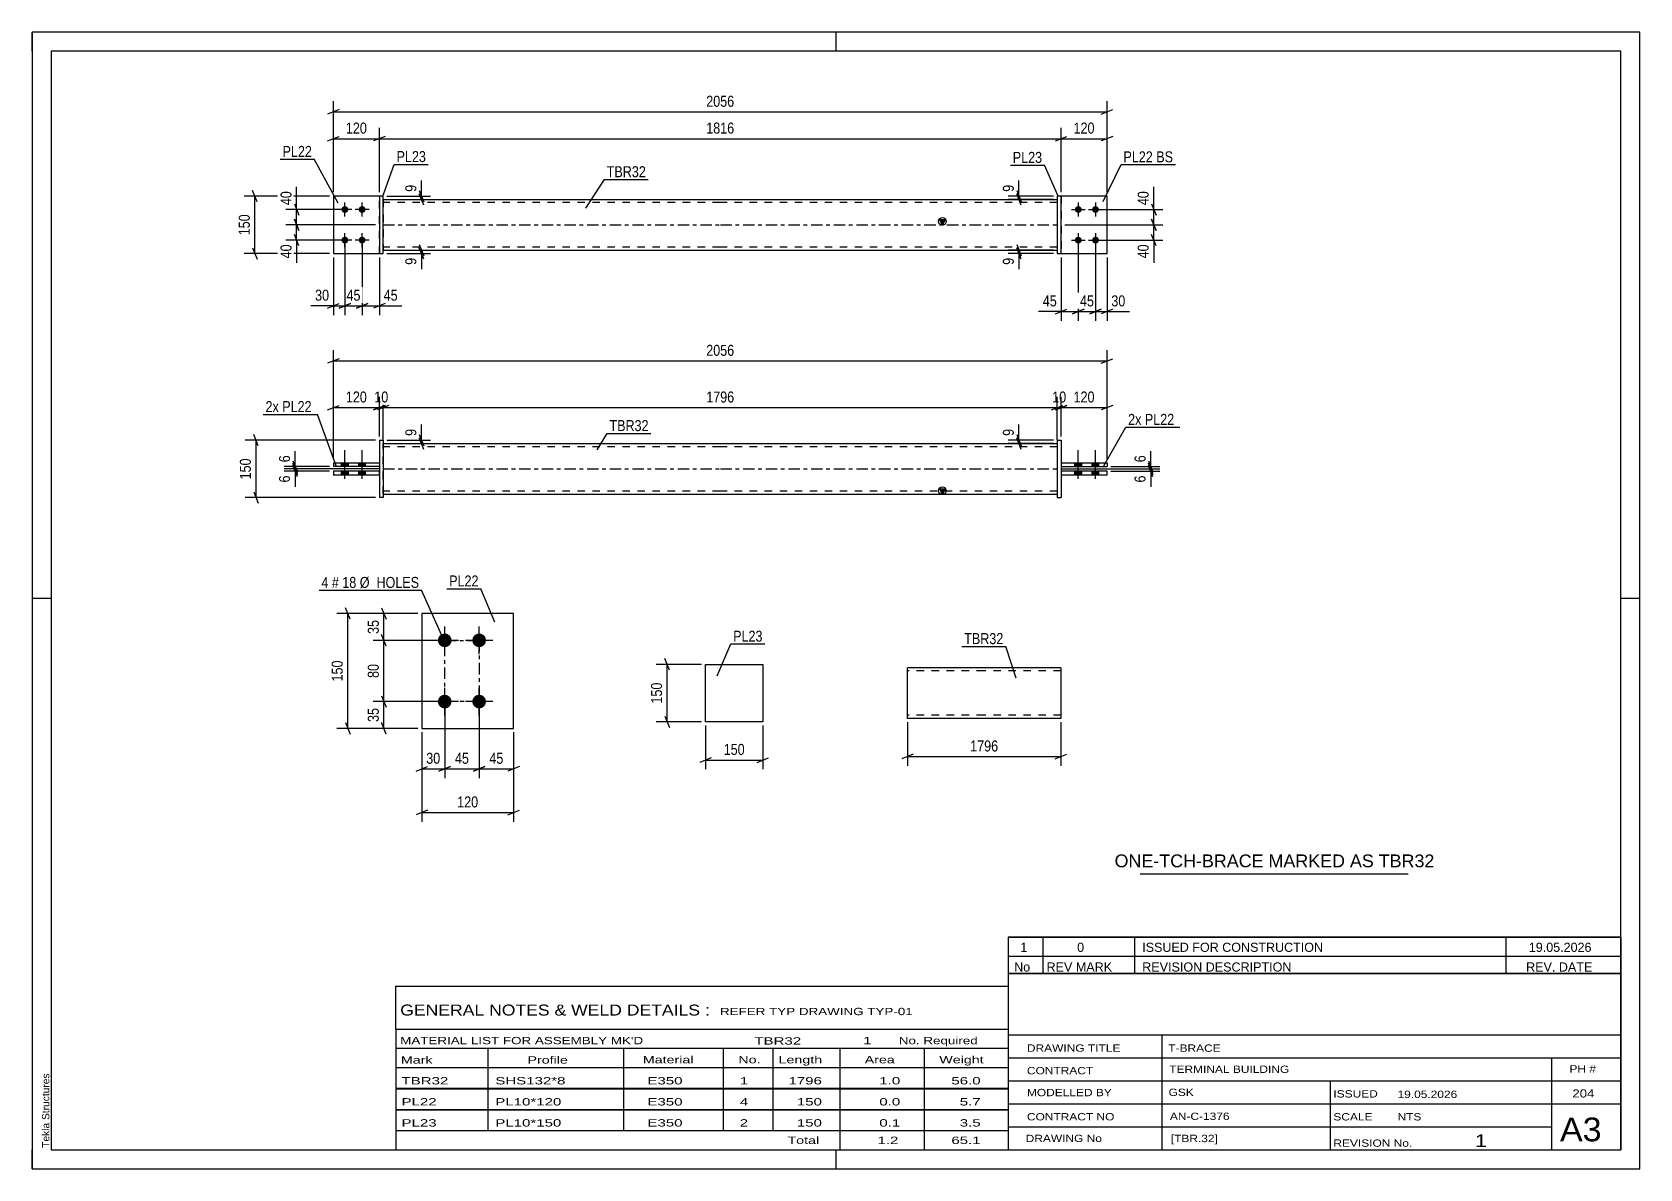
# Paper-space layout 'Layout1' of a CAD drawing. Header units: millimetres. Extents: x 0 to 420, y 0 to 297.
# The model-space entities are those that its viewports show. They can reach past a viewport. Long polylines and large blocks are cut down to what shows.
import ezdxf

# ---------------------------------------------------------------- set-up
doc = ezdxf.new("R2010")
doc.units = ezdxf.units.MM
doc.linetypes.add('DXK_LINE_DOT2', pattern=[3.9198, 1.9599, -1.9599])
doc.linetypes.add('DXK_LINE_DOT3', pattern=[5.9187, 2.979, -0.9799, 0.9799, -0.9799])
doc.layers.add('Viewport layer', color=7, linetype='Continuous', plot=False)
doc.styles.add('Arial', font='arial.ttf', dxfattribs={"height": 0.2})
doc.styles.add('Arial Narrow', font='ARIALN.TTF', dxfattribs={"height": 0.2})

# ---------------------------------------------------------------- blocks, each defined once
blk = doc.blocks.new('Unknown-489683481-1163')
at = {"color": 5, "linetype": 'Continuous'}
for p, q in [((420, 297), (0, 297)), ((0, 297), (0, 0)), ((0, 292), (0, 297)), ((210, 292), (210, 297)), ((420, 0), (420, 297)), ((415, 292), (5, 292)), ((5, 292), (5, 5)), ((415, 5), (415, 292)), ((5, 149), (0, 149)), ((420, 149), (415, 149)), ((0, 0), (0, 5)), ((5, 5), (415, 5)), ((210, 0), (210, 5)), ((0, 0), (420, 0))]:
    blk.add_line(p, q, dxfattribs=at)
at = {"color": 174, "linetype": 'Continuous', "style": 'Arial'}
blk.add_text('Tekla Structures', height=1.9102, rotation=90, dxfattribs=at).set_placement((4.5, 5.5))
blk = doc.blocks.new('Unknown-489683481-3525')
at = {"color": 7, "linetype": 'Continuous'}
for p, q in [((255, 51.05), (255, 5)), ((255, 51.05), (415, 51.05)), ((415, 51), (415, 5)), ((255, 35), (415, 35)), ((295.14, 35), (295.14, 5)), ((255, 29), (415, 29)), ((397, 5.05), (397, 28.9)), ((255, 23), (415, 23)), ((339.14, 23), (339.14, 5)), ((255, 17), (415, 17)), ((255, 11), (397, 11)), ((255, 5), (415, 5))]:
    blk.add_line(p, q, dxfattribs=at)
at = {"color": 7, "style": 'Arial Narrow'}
for s, height, width, p in [('DRAWING TITLE', 1.9089, 1.425378, (259.88, 30.61)), ('T-BRACE', 1.909, 1.425378, (296.81, 30.59)), ('CONTRACT', 1.909, 1.425378, (259.88, 24.71)), ('TERMINAL BUILDING', 1.9089, 1.425378, (297.06, 25.07)), ('MODELLED BY', 1.9089, 1.425378, (259.88, 18.98)), ('GSK', 1.909, 1.425378, (296.88, 19.04)), ('ISSUED', 1.909, 1.425378, (339.94, 18.64)), ('19.05.2026', 1.909, 1.425378, (356.69, 18.52)), ('CONTRACT NO', 1.9089, 1.425378, (259.88, 12.66)), ('AN-C-1376', 1.909, 1.425378, (297.23, 12.78)), ('SCALE', 1.909, 1.425378, (339.94, 12.65)), ('A3', 6.204, 1.25, (399.14, 7.2)), ('DRAWING No', 1.909, 1.425378, (259.56, 7)), ('[TBR.32]', 1.909, 1.425378, (297.46, 6.99)), ('1', 3.34, 1.5, (376.91, 5.68)), ('REVISION No.', 1.9089, 1.425378, (339.94, 5.77))]:
    blk.add_text(s, height=height, dxfattribs=dict(at, width=width)).set_placement(p)
at = {"color": 7, "linetype": 'Continuous', "style": 'Arial Narrow'}
for s, height, width, p in [('PH #', 1.909, 1.43, (401.6, 25.15)), ('204', 2.1, 1.43, (402.37, 18.65)), ('NTS', 1.909, 1.425378, (356.7, 12.65))]:
    blk.add_text(s, height=height, dxfattribs=dict(at, width=width)).set_placement(p)
blk = doc.blocks.new('Unknown-489683481-3526')
at = {"color": 7, "linetype": 'Continuous'}
for p, q in [((95, 47.75), (255, 47.75)), ((95, 36.5), (95, 47.75)), ((255, 47.75), (255, 36.5)), ((95, 36.5), (255, 36.5)), ((95, 36.5), (95, 31.5)), ((255, 36.5), (255, 31.5)), ((95, 31.5), (255, 31.5)), ((95, 31.5), (95, 26.5)), ((119, 31.5), (119, 26.5)), ((154.5, 31.5), (154.5, 26.5)), ((180.5, 31.5), (180.5, 26.5)), ((193.5, 31.5), (193.5, 26.5)), ((211, 31.5), (211, 26.5)), ((233, 31.5), (233, 26.5)), ((255, 31.5), (255, 26.5)), ((95, 26.5), (255, 26.5)), ((95, 26.45), (95, 21.05)), ((95, 26.45), (255, 26.45)), ((119, 26.5), (119, 21)), ((154.5, 26.5), (154.5, 21)), ((180.5, 26.5), (180.5, 21)), ((193.5, 26.5), (193.5, 21)), ((211, 26.5), (211, 21)), ((233, 26.5), (233, 21)), ((255, 26.45), (255, 21.05)), ((95, 21.05), (255, 21.05)), ((119, 21), (119, 15.5)), ((154.5, 21), (154.5, 15.5)), ((180.5, 21), (180.5, 15.5)), ((193.5, 21), (193.5, 15.5)), ((211, 21), (211, 15.5)), ((233, 21), (233, 15.5)), ((95, 20.95), (95, 15.55)), ((95, 20.95), (255, 20.95)), ((255, 20.95), (255, 15.55)), ((95, 15.55), (255, 15.55)), ((95, 15.45), (95, 10.05)), ((95, 15.45), (255, 15.45)), ((119, 15.5), (119, 10)), ((154.5, 15.5), (154.5, 10)), ((180.5, 15.5), (180.5, 10)), ((193.5, 15.5), (193.5, 10)), ((211, 15.5), (211, 10)), ((233, 15.5), (233, 10)), ((255, 15.45), (255, 10.05)), ((95, 10.05), (255, 10.05)), ((95, 10), (255, 10)), ((95, 10), (95, 5)), ((211, 10), (211, 5)), ((233, 10), (233, 5)), ((255, 10), (255, 5)), ((95, 5), (255, 5))]:
    blk.add_line(p, q, dxfattribs=at)
at = {"color": 7, "style": 'Arial Narrow'}
for s, height, width, p in [('GENERAL NOTES & WELD DETAILS :', 2.8633, 1.4, (96.15, 40.06)), ('REFER TYP DRAWING TYP-01', 1.9089, 1.6, (179.7, 40.16)), ("MATERIAL LIST FOR ASSEMBLY MK'D", 1.9089, 1.6, (96.15, 32.56)), ('TBR32', 1.909, 1.794707, (188.68, 32.47)), ('1', 1.91, 1.794707, (217.08, 32.56)), ('No. Required', 1.9089, 1.6, (226.41, 32.56)), ('Mark', 1.909, 1.7, (96.34, 27.5)), ('Profile', 1.909, 1.7, (129.41, 27.5)), ('Material', 1.909, 1.7, (159.54, 27.56)), ('No.', 1.909, 1.7, (184.5, 27.56)), ('Length', 1.909, 1.7, (195, 27.56)), ('Area', 1.909, 1.7, (217.5, 27.56)), ('Weight', 1.909, 1.7, (237, 27.56))]:
    blk.add_text(s, height=height, dxfattribs=dict(at, width=width)).set_placement(p)
at = {"color": 7, "linetype": 'Continuous', "style": 'Arial Narrow'}
for s, height, width, p in [('TBR32', 1.909, 1.794707, (96.5, 22.06)), ('SHS132*8', 1.909, 1.794707, (121, 22.06)), ('E350', 1.909, 1.794707, (160.74, 22.06)), ('1', 1.91, 1.794707, (184.86, 22.06)), ('1796', 1.909, 1.794707, (197.58, 22.06)), ('1.0', 1.909, 1.794707, (221.32, 22.06)), ('56.0', 1.909, 1.794707, (240.14, 22.06)), ('PL22', 1.909, 1.794707, (96.5, 16.56)), ('PL10*120', 1.909, 1.794707, (121, 16.56)), ('E350', 1.909, 1.794707, (160.74, 16.56)), ('4', 1.91, 1.794707, (184.86, 16.56)), ('150', 1.909, 1.794707, (199.77, 16.56)), ('0.0', 1.909, 1.794707, (221.32, 16.56)), ('5.7', 1.909, 1.794707, (242.33, 16.56)), ('PL23', 1.909, 1.794707, (96.5, 11.06)), ('PL10*150', 1.909, 1.794707, (121, 11.06)), ('E350', 1.909, 1.794707, (160.74, 11.06)), ('2', 1.91, 1.794707, (184.86, 11.06)), ('150', 1.909, 1.794707, (199.77, 11.06)), ('0.1', 1.909, 1.794707, (221.32, 11.06)), ('3.5', 1.909, 1.794707, (242.33, 11.06)), ('Total', 1.909, 1.7, (197.33, 6.5)), ('1.2', 1.909, 1.794707, (220.83, 6.5)), ('65.1', 1.909, 1.794707, (240.14, 6.5))]:
    blk.add_text(s, height=height, dxfattribs=dict(at, width=width)).set_placement(p)
blk = doc.blocks.new('Unknown-489683481-3527')
at = {"color": 7, "linetype": 'Continuous'}
for p, q in [((255, 60.55), (415, 60.55)), ((415, 60.55), (255, 60.55)), ((255, 60.55), (255, 55.55)), ((264, 60.55), (264, 55.55)), ((288, 60.55), (288, 55.55)), ((385, 60.55), (385, 55.55)), ((415, 60.55), (415, 55.55)), ((255, 55.55), (415, 55.55)), ((255, 55.55), (255, 51.05)), ((255, 55.55), (415, 55.55)), ((264, 55.55), (264, 51.05)), ((288, 55.55), (288, 51.05)), ((385, 55.55), (385, 51.05)), ((415, 55.55), (415, 51.05)), ((415, 51.05), (255, 51.05))]:
    blk.add_line(p, q, dxfattribs=at)
at = {"color": 7, "linetype": 'Continuous', "style": 'Arial Narrow'}
for s, height, width, p in [('1', 2.39, 1.196471, (258.16, 56.7)), ('0', 2.39, 1.196471, (273, 56.7)), ('ISSUED FOR CONSTRUCTION', 2.3861, 1.196471, (290, 56.7)), ('19.05.2026', 2.386, 1.196471, (391, 56.7)), ('No', 2.386, 1.2, (256.54, 51.55)), ('REV MARK', 2.386, 1.2, (265, 51.55)), ('REVISION DESCRIPTION', 2.3861, 1.2, (290, 51.55)), ('REV. DATE', 2.386, 1.2, (390.28, 51.55))]:
    blk.add_text(s, height=height, dxfattribs=dict(at, width=width)).set_placement(p)
blk = doc.blocks.new('Unknown-489683481-3528')
at = {"color": 7, "linetype": 'Continuous'}
blk.add_line((289.5, 77.05), (359.5, 77.05), dxfattribs=at)
at = {"color": 7, "style": 'Arial'}
blk.add_text('ONE-TCH-BRACE MARKED AS TBR32', height=3.3428, dxfattribs=at).set_placement((282.78, 78.8))
blk = doc.blocks.new('Bolt-489683481-1408 - 1400')
at = {"linetype": 'Continuous'}
for points in [[(80.8, 183.49), (82.6, 183.49), (82.6, 184.49), (80.8, 184.49)], [(80.8, 183.49), (82.6, 183.49), (82.6, 184.49), (80.8, 184.49)], [(80.8, 181.29), (82.6, 181.29), (82.6, 182.29), (80.8, 182.29)], [(80.8, 181.29), (82.6, 181.29), (82.6, 182.29), (80.8, 182.29)], [(85.3, 183.49), (87.1, 183.49), (87.1, 184.49), (85.3, 184.49)], [(85.3, 183.49), (87.1, 183.49), (87.1, 184.49), (85.3, 184.49)], [(85.3, 181.29), (87.1, 181.29), (87.1, 182.29), (85.3, 182.29)], [(85.3, 181.29), (87.1, 181.29), (87.1, 182.29), (85.3, 182.29)]]:
    blk.add_hatch(color=1, dxfattribs=at).paths.add_polyline_path(points)
at = {"color": 1, "linetype": 'Continuous'}
for p, q in [((81.7, 180.29), (81.7, 187.79)), ((81.7, 180.29), (81.7, 187.79)), ((86.2, 180.29), (86.2, 187.79)), ((86.2, 180.29), (86.2, 187.79)), ((80.8, 183.49), (80.8, 184.49)), ((80.8, 183.49), (80.8, 184.49)), ((80.8, 181.29), (80.8, 182.29)), ((80.8, 181.29), (80.8, 182.29)), ((82.6, 183.49), (82.6, 184.49)), ((82.6, 183.49), (82.6, 184.49)), ((82.6, 181.29), (82.6, 182.29)), ((82.6, 181.29), (82.6, 182.29)), ((85.3, 183.49), (85.3, 184.49)), ((85.3, 183.49), (85.3, 184.49)), ((85.3, 181.29), (85.3, 182.29)), ((85.3, 181.29), (85.3, 182.29)), ((87.1, 183.49), (87.1, 184.49)), ((87.1, 183.49), (87.1, 184.49)), ((87.1, 181.29), (87.1, 182.29)), ((87.1, 181.29), (87.1, 182.29))]:
    blk.add_line(p, q, dxfattribs=at)
blk = doc.blocks.new('Part-489683481-1456 - 1400')
at = {"color": 2, "linetype": 'Continuous'}
for p, q in [((280.8, 182.29), (268.8, 182.29)), ((268.8, 182.29), (268.8, 181.29)), ((280.8, 181.29), (268.8, 181.29)), ((280.8, 181.29), (280.8, 182.29))]:
    blk.add_line(p, q, dxfattribs=at)
blk = doc.blocks.new('Part-489683481-1471 - 1400')
at = {"linetype": 'Continuous'}
blk.add_hatch(color=2, dxfattribs=at).paths.add_polyline_path([(237.8, 176.29), (237, 177.69), (238.6, 177.69)])
at = {"color": 2, "linetype": 'Continuous'}
for p, q in [((91.7, 189.49), (179.7, 189.49)), ((179.8, 189.49), (267.8, 189.49)), ((237.8, 176.29), (237, 177.69)), ((237, 177.69), (238.6, 177.69)), ((238.6, 177.69), (237.8, 176.29)), ((91.7, 176.29), (179.7, 176.29)), ((179.8, 176.29), (267.8, 176.29))]:
    blk.add_line(p, q, dxfattribs=at)
at = {"color": 7, "linetype": 'DXK_LINE_DOT2'}
for p, q in [((91.7, 176.29), (91.7, 189.49)), ((267.8, 189.49), (267.8, 176.29)), ((179.7, 188.69), (91.7, 188.69)), ((267.8, 188.69), (179.8, 188.69)), ((179.7, 177.09), (91.7, 177.09)), ((267.8, 177.09), (179.8, 177.09))]:
    blk.add_line(p, q, dxfattribs=at)
at = {"color": 7, "linetype": 'DXK_LINE_DOT3'}
for p, q in [((91.7, 182.89), (179.7, 182.89)), ((179.8, 182.89), (267.8, 182.89))]:
    blk.add_line(p, q, dxfattribs=at)
at = {"color": 2, "linetype": 'Continuous'}
blk.add_circle((237.8, 177.19), 1, dxfattribs=at)
blk = doc.blocks.new('Bolt-489683481-1409 - 1400')
at = {"linetype": 'Continuous'}
for points in [[(274.2, 184.49), (272.4, 184.49), (272.4, 183.49), (274.2, 183.49)], [(274.2, 184.49), (272.4, 184.49), (272.4, 183.49), (274.2, 183.49)], [(274.2, 182.29), (272.4, 182.29), (272.4, 181.29), (274.2, 181.29)], [(274.2, 182.29), (272.4, 182.29), (272.4, 181.29), (274.2, 181.29)], [(278.7, 184.49), (276.9, 184.49), (276.9, 183.49), (278.7, 183.49)], [(278.7, 184.49), (276.9, 184.49), (276.9, 183.49), (278.7, 183.49)], [(278.7, 182.29), (276.9, 182.29), (276.9, 181.29), (278.7, 181.29)], [(278.7, 182.29), (276.9, 182.29), (276.9, 181.29), (278.7, 181.29)]]:
    blk.add_hatch(color=1, dxfattribs=at).paths.add_polyline_path(points)
at = {"color": 1, "linetype": 'Continuous'}
for p, q in [((273.3, 180.29), (273.3, 187.79)), ((273.3, 180.29), (273.3, 187.79)), ((277.8, 180.29), (277.8, 187.79)), ((277.8, 180.29), (277.8, 187.79)), ((272.4, 183.49), (272.4, 184.49)), ((272.4, 183.49), (272.4, 184.49)), ((272.4, 181.29), (272.4, 182.29)), ((272.4, 181.29), (272.4, 182.29)), ((274.2, 183.49), (274.2, 184.49)), ((274.2, 183.49), (274.2, 184.49)), ((274.2, 181.29), (274.2, 182.29)), ((274.2, 181.29), (274.2, 182.29)), ((276.9, 183.49), (276.9, 184.49)), ((276.9, 183.49), (276.9, 184.49)), ((276.9, 181.29), (276.9, 182.29)), ((276.9, 181.29), (276.9, 182.29)), ((278.7, 183.49), (278.7, 184.49)), ((278.7, 183.49), (278.7, 184.49)), ((278.7, 181.29), (278.7, 182.29)), ((278.7, 181.29), (278.7, 182.29))]:
    blk.add_line(p, q, dxfattribs=at)
blk = doc.blocks.new('Part-489683481-1412 - 1400')
at = {"color": 2, "linetype": 'Continuous'}
for p, q in [((90.7, 190.39), (91.7, 190.39)), ((90.7, 190.39), (90.7, 175.39)), ((91.7, 190.39), (91.7, 175.39)), ((91.7, 175.39), (90.7, 175.39))]:
    blk.add_line(p, q, dxfattribs=at)
blk = doc.blocks.new('Part-489683481-1446 - 1400')
at = {"color": 2, "linetype": 'Continuous'}
for p, q in [((267.8, 190.39), (267.8, 175.39)), ((267.8, 190.39), (268.8, 190.39)), ((268.8, 190.39), (268.8, 175.39)), ((267.8, 175.39), (268.8, 175.39))]:
    blk.add_line(p, q, dxfattribs=at)
blk = doc.blocks.new('Part-489683481-1438 - 1400')
at = {"color": 2, "linetype": 'Continuous'}
for p, q in [((78.7, 184.49), (90.7, 184.49)), ((78.7, 184.49), (78.7, 183.49)), ((90.7, 183.49), (78.7, 183.49)), ((90.7, 184.49), (90.7, 183.49))]:
    blk.add_line(p, q, dxfattribs=at)
blk = doc.blocks.new('Part-489683481-1451 - 1400')
at = {"color": 2, "linetype": 'Continuous'}
for p, q in [((268.8, 184.49), (268.8, 183.49)), ((268.8, 184.49), (280.8, 184.49)), ((268.8, 183.49), (280.8, 183.49)), ((280.8, 184.49), (280.8, 183.49))]:
    blk.add_line(p, q, dxfattribs=at)
blk = doc.blocks.new('Part-489683481-1443 - 1400')
at = {"color": 2, "linetype": 'Continuous'}
for p, q in [((90.7, 182.29), (78.7, 182.29)), ((78.7, 182.29), (78.7, 181.29)), ((90.7, 181.29), (78.7, 181.29)), ((90.7, 181.29), (90.7, 182.29))]:
    blk.add_line(p, q, dxfattribs=at)
blk = doc.blocks.new('Part-489683481-1695 - 1676')
at = {"color": 2, "linetype": 'Continuous'}
for p, q in [((91.7, 254.16), (90.7, 254.16)), ((90.7, 254.16), (90.7, 239.16)), ((91.7, 239.16), (91.7, 254.16)), ((90.7, 239.16), (91.7, 239.16))]:
    blk.add_line(p, q, dxfattribs=at)
blk = doc.blocks.new('Bolt-489683481-1679 - 1676')
at = {"linetype": 'Continuous'}
for points in [[(81.7, 249.76, -1), (81.7, 251.56, -1)], [(86.2, 249.76, -1), (86.2, 251.56, -1)], [(81.7, 241.76, -1), (81.7, 243.56, -1)], [(86.2, 241.76, -1), (86.2, 243.56, -1)]]:
    blk.add_hatch(color=1, dxfattribs=at).paths.add_polyline_path(points)
at = {"color": 1, "linetype": 'Continuous'}
for p, q in [((81.7, 248.86), (81.7, 252.46)), ((86.2, 248.86), (86.2, 252.46)), ((83.5, 250.66), (79.9, 250.66)), ((88, 250.66), (84.4, 250.66)), ((81.7, 240.86), (81.7, 244.46)), ((86.2, 240.86), (86.2, 244.46)), ((83.5, 242.66), (79.9, 242.66)), ((88, 242.66), (84.4, 242.66))]:
    blk.add_line(p, q, dxfattribs=at)
blk = doc.blocks.new('Bolt-489683481-1680 - 1676')
at = {"linetype": 'Continuous'}
for points in [[(273.3, 251.56, -1), (273.3, 249.76, -1)], [(277.8, 251.56, -1), (277.8, 249.76, -1)], [(273.3, 243.56, -1), (273.3, 241.76, -1)], [(277.8, 243.56, -1), (277.8, 241.76, -1)]]:
    blk.add_hatch(color=1, dxfattribs=at).paths.add_polyline_path(points)
at = {"color": 1, "linetype": 'Continuous'}
for p, q in [((273.3, 252.46), (273.3, 248.86)), ((277.8, 252.46), (277.8, 248.86)), ((271.5, 250.66), (275.1, 250.66)), ((276, 250.66), (279.6, 250.66)), ((273.3, 244.46), (273.3, 240.86)), ((277.8, 244.46), (277.8, 240.86)), ((271.5, 242.66), (275.1, 242.66)), ((276, 242.66), (279.6, 242.66))]:
    blk.add_line(p, q, dxfattribs=at)
blk = doc.blocks.new('Part-489683481-1700 - 1676')
at = {"color": 2, "linetype": 'Continuous'}
for p, q in [((90.7, 254.16), (78.7, 254.16)), ((78.7, 254.16), (78.7, 239.16)), ((78.7, 239.16), (90.7, 239.16))]:
    blk.add_line(p, q, dxfattribs=at)
at = {"color": 7, "linetype": 'DXK_LINE_DOT2'}
blk.add_line((90.7, 239.16), (90.7, 254.16), dxfattribs=at)
blk = doc.blocks.new('Part-489683481-1701 - 1676')
at = {"color": 7, "linetype": 'DXK_LINE_DOT2'}
for p, q in [((90.7, 254.16), (78.7, 254.16)), ((78.7, 254.16), (78.7, 239.16)), ((90.7, 239.16), (90.7, 254.16)), ((78.7, 239.16), (90.7, 239.16))]:
    blk.add_line(p, q, dxfattribs=at)
blk = doc.blocks.new('Part-489683481-1706 - 1676')
at = {"color": 2, "linetype": 'Continuous'}
for p, q in [((268.8, 254.16), (267.8, 254.16)), ((267.8, 254.16), (267.8, 239.16)), ((268.8, 239.16), (268.8, 254.16)), ((267.8, 239.16), (268.8, 239.16))]:
    blk.add_line(p, q, dxfattribs=at)
blk = doc.blocks.new('Part-489683481-1731 - 1676')
at = {"color": 2, "linetype": 'Continuous'}
for p, q in [((280.8, 254.16), (268.8, 254.16)), ((280.8, 239.16), (280.8, 254.16)), ((268.8, 239.16), (280.8, 239.16))]:
    blk.add_line(p, q, dxfattribs=at)
at = {"color": 7, "linetype": 'DXK_LINE_DOT2'}
blk.add_line((268.8, 254.16), (268.8, 239.16), dxfattribs=at)
blk = doc.blocks.new('Part-489683481-1736 - 1676')
at = {"color": 7, "linetype": 'DXK_LINE_DOT2'}
for p, q in [((280.8, 254.16), (268.8, 254.16)), ((268.8, 254.16), (268.8, 239.16)), ((280.8, 239.16), (280.8, 254.16)), ((268.8, 239.16), (280.8, 239.16))]:
    blk.add_line(p, q, dxfattribs=at)
blk = doc.blocks.new('Part-489683481-1741 - 1676')
at = {"linetype": 'Continuous'}
blk.add_hatch(color=2, dxfattribs=at).paths.add_polyline_path([(237.8, 246.66), (237, 248.06), (238.6, 248.06)])
at = {"color": 2, "linetype": 'Continuous'}
for p, q in [((91.7, 253.26), (179.7, 253.26)), ((179.8, 253.26), (267.8, 253.26)), ((237.8, 246.66), (237, 248.06)), ((237, 248.06), (238.6, 248.06)), ((238.6, 248.06), (237.8, 246.66)), ((91.7, 240.06), (179.7, 240.06)), ((179.8, 240.06), (267.8, 240.06))]:
    blk.add_line(p, q, dxfattribs=at)
at = {"color": 7, "linetype": 'DXK_LINE_DOT2'}
for p, q in [((91.7, 253.26), (91.7, 240.06)), ((179.7, 252.46), (91.7, 252.46)), ((267.8, 252.46), (179.8, 252.46)), ((267.8, 253.26), (267.8, 240.06)), ((179.7, 240.86), (91.7, 240.86)), ((267.8, 240.86), (179.8, 240.86))]:
    blk.add_line(p, q, dxfattribs=at)
at = {"color": 7, "linetype": 'DXK_LINE_DOT3'}
for p, q in [((91.7, 246.66), (179.7, 246.66)), ((179.8, 246.66), (267.8, 246.66))]:
    blk.add_line(p, q, dxfattribs=at)
at = {"color": 2, "linetype": 'Continuous'}
blk.add_circle((237.8, 247.56), 1, dxfattribs=at)
blk = doc.blocks.new('Part-489683481-2293 - 2286')
at = {"color": 2, "linetype": 'Continuous'}
for p, q in [((248.67, 130.91), (228.67, 130.91)), ((228.67, 117.71), (228.67, 130.91)), ((268.77, 130.91), (248.77, 130.91)), ((268.77, 130.91), (268.77, 129.31)), ((268.77, 129.31), (268.77, 117.71)), ((248.67, 117.71), (228.67, 117.71)), ((268.77, 117.71), (248.77, 117.71))]:
    blk.add_line(p, q, dxfattribs=at)
at = {"color": 7, "linetype": 'DXK_LINE_DOT2'}
for p, q in [((248.67, 130.11), (228.67, 130.11)), ((268.77, 130.11), (248.77, 130.11)), ((228.67, 118.51), (228.67, 118.58)), ((248.67, 118.51), (228.67, 118.51)), ((268.77, 118.51), (248.77, 118.51)), ((268.77, 118.51), (268.77, 118.58))]:
    blk.add_line(p, q, dxfattribs=at)
blk = doc.blocks.new('Bolt-489683481-2102 - 2040')
at = {"linetype": 'Continuous'}
for points in [[(107.78, 136.29, -1), (107.78, 139.89, -1)], [(116.78, 136.29, -1), (116.78, 139.89, -1)], [(107.78, 120.29, -1), (107.78, 123.89, -1)], [(116.78, 120.29, -1), (116.78, 123.89, -1)]]:
    blk.add_hatch(color=1, dxfattribs=at).paths.add_polyline_path(points)
at = {"color": 1, "linetype": 'Continuous'}
for p, q in [((107.78, 134.49), (107.78, 141.69)), ((116.78, 134.49), (116.78, 141.69)), ((111.38, 138.09), (104.18, 138.09)), ((120.38, 138.09), (113.18, 138.09)), ((111.38, 122.09), (104.18, 122.09)), ((107.78, 118.49), (107.78, 125.69)), ((120.38, 122.09), (113.18, 122.09)), ((116.78, 118.49), (116.78, 125.69))]:
    blk.add_line(p, q, dxfattribs=at)
blk = doc.blocks.new('Part-489683481-2107 - 2040')
at = {"color": 2, "linetype": 'Continuous'}
for p, q in [((125.78, 145.09), (101.78, 145.09)), ((101.78, 145.09), (101.78, 115.09)), ((125.78, 115.09), (125.78, 145.09)), ((101.78, 115.09), (125.78, 115.09))]:
    blk.add_line(p, q, dxfattribs=at)
blk = doc.blocks.new('Part-489683481-2267 - 2261')
at = {"color": 2, "linetype": 'Continuous'}
for p, q in [((175.9, 131.81), (190.9, 131.81)), ((175.9, 116.81), (175.9, 131.81)), ((190.9, 131.81), (190.9, 116.81)), ((190.9, 116.81), (175.9, 116.81))]:
    blk.add_line(p, q, dxfattribs=at)
blk = doc.blocks.new('Rectangle-489683481-2247 - 2040')
at = {"color": 1, "linetype": 'DXK_LINE_DOT3'}
blk.add_lwpolyline([(107.78, 138.09), (116.78, 138.09), (116.78, 122.09), (107.78, 122.09), (107.78, 138.09)], close=True, dxfattribs=at)
blk = doc.blocks.new('StraightDimension-489683481-1553 - 1400')
at = {"color": 7, "linetype": 'Continuous'}
for p, q in [((90.7, 182.89), (65.85, 182.89)), ((77.7, 182.29), (65.85, 182.29)), ((68.1, 184.39), (69.3, 181.39)), ((69.3, 180.79), (68.1, 183.79)), ((68.7, 182.29), (68.7, 182.89))]:
    blk.add_line(p, q, dxfattribs=at)
at = {"color": 0}
blk.add_wipeout([(67.95, 181.76), (63.75, 181.76), (63.75, 178.73), (67.95, 178.73)], dxfattribs=at)
at = {"color": 7, "linetype": 'Continuous'}
blk.add_line((68.7, 182.29), (68.7, 178.21), dxfattribs=at)
blk.add_line((68.7, 182.29), (68.7, 178.21), dxfattribs=at)
at = {"color": 3, "style": 'Arial Narrow'}
blk.add_text('6', height=2.86, rotation=90.0002, dxfattribs=at).set_placement((67.35, 179.33))
blk = doc.blocks.new('StraightDimension-489683481-1542 - 1400')
at = {"color": 7, "linetype": 'Continuous'}
for p, q in [((267.8, 190.49), (267.8, 201.74)), ((268.8, 191.39), (268.8, 201.74)), ((266.3, 198.29), (269.3, 199.49)), ((270.3, 199.49), (267.3, 198.29)), ((267.8, 198.89), (268.8, 198.89))]:
    blk.add_line(p, q, dxfattribs=at)
at = {"color": 0}
blk.add_wipeout([(270.73, 199.64), (270.73, 203.84), (265.88, 203.84), (265.88, 199.64)], dxfattribs=at)
at = {"color": 3, "style": 'Arial Narrow'}
blk.add_text('10', height=2.863, dxfattribs=at).set_placement((266.48, 200.24))
blk = doc.blocks.new('StraightDimension-489683481-1597 - 1400')
at = {"color": 7, "linetype": 'Continuous'}
for p, q in [((268.8, 182.89), (294.61, 182.89)), ((281.8, 182.29), (294.61, 182.29)), ((291.61, 184.39), (292.81, 181.39)), ((292.81, 180.79), (291.61, 183.79)), ((292.21, 182.29), (292.21, 182.89))]:
    blk.add_line(p, q, dxfattribs=at)
at = {"color": 0}
blk.add_wipeout([(291.46, 181.76), (287.26, 181.76), (287.26, 178.73), (291.46, 178.73)], dxfattribs=at)
at = {"color": 7, "linetype": 'Continuous'}
blk.add_line((292.21, 182.29), (292.21, 178.21), dxfattribs=at)
blk.add_line((292.21, 182.29), (292.21, 178.21), dxfattribs=at)
at = {"color": 3, "style": 'Arial Narrow'}
blk.add_text('6', height=2.86, rotation=90.0002, dxfattribs=at).set_placement((290.86, 179.33))
blk = doc.blocks.new('StraightDimension-489683481-1480 - 1400')
at = {"color": 7, "linetype": 'Continuous'}
for p, q in [((92.7, 190.39), (104.1, 190.39)), ((92.7, 189.49), (104.1, 189.49)), ((101.1, 191.89), (102.3, 188.89)), ((102.3, 187.99), (101.1, 190.99)), ((101.7, 189.49), (101.7, 190.39))]:
    blk.add_line(p, q, dxfattribs=at)
at = {"color": 0}
blk.add_wipeout([(100.95, 193.94), (96.75, 193.94), (96.75, 190.91), (100.95, 190.91)], dxfattribs=at)
at = {"color": 7, "linetype": 'Continuous'}
blk.add_line((101.7, 190.39), (101.7, 194.46), dxfattribs=at)
blk.add_line((101.7, 190.39), (101.7, 194.46), dxfattribs=at)
at = {"color": 3, "style": 'Arial Narrow'}
blk.add_text('9', height=2.86, rotation=90.0002, dxfattribs=at).set_placement((100.35, 191.51))
blk = doc.blocks.new('StraightDimension-489683481-1496 - 1400')
at = {"color": 7, "linetype": 'Continuous'}
for p, q in [((268.8, 191.39), (268.8, 201.74)), ((280.8, 185.49), (280.8, 201.74)), ((267.3, 198.29), (270.3, 199.49)), ((268.8, 198.89), (280.8, 198.89)), ((282.3, 199.49), (279.3, 198.29))]:
    blk.add_line(p, q, dxfattribs=at)
at = {"color": 0}
blk.add_wipeout([(278.15, 199.64), (278.15, 203.84), (271.46, 203.84), (271.46, 199.64)], dxfattribs=at)
at = {"color": 3, "style": 'Arial Narrow'}
blk.add_text('120', height=2.863, dxfattribs=at).set_placement((272.06, 200.24))
blk = doc.blocks.new('StraightDimension-489683481-1512 - 1400')
at = {"color": 7, "linetype": 'Continuous'}
for p, q in [((91.7, 190.49), (91.7, 201.74)), ((267.8, 190.49), (267.8, 201.74)), ((93.2, 199.49), (90.2, 198.29)), ((91.7, 198.89), (267.8, 198.89)), ((266.3, 198.29), (269.3, 199.49))]:
    blk.add_line(p, q, dxfattribs=at)
at = {"color": 0}
blk.add_wipeout([(184.01, 199.64), (184.01, 203.84), (175.5, 203.84), (175.5, 199.64)], dxfattribs=at)
at = {"color": 3, "style": 'Arial Narrow'}
blk.add_text('1796', height=2.863, dxfattribs=at).set_placement((176.1, 200.24))
blk = doc.blocks.new('StraightDimension-489683481-1522 - 1400')
at = {"color": 7, "linetype": 'Continuous'}
for p, q in [((90.7, 191.39), (90.7, 201.74)), ((91.7, 190.49), (91.7, 201.74)), ((89.2, 198.29), (92.2, 199.49)), ((93.2, 199.49), (90.2, 198.29)), ((90.7, 198.89), (91.7, 198.89))]:
    blk.add_line(p, q, dxfattribs=at)
at = {"color": 0}
blk.add_wipeout([(93.63, 199.64), (93.63, 203.84), (88.78, 203.84), (88.78, 199.64)], dxfattribs=at)
at = {"color": 3, "style": 'Arial Narrow'}
blk.add_text('10', height=2.863, dxfattribs=at).set_placement((89.38, 200.24))
blk = doc.blocks.new('StraightDimension-489683481-1613 - 1400')
at = {"color": 7, "linetype": 'Continuous'}
for p, q in [((291.61, 184.99), (292.81, 181.99)), ((268.8, 182.89), (294.61, 182.89)), ((281.8, 183.49), (294.61, 183.49)), ((292.81, 181.39), (291.61, 184.39)), ((292.21, 182.89), (292.21, 183.49))]:
    blk.add_line(p, q, dxfattribs=at)
at = {"color": 0}
blk.add_wipeout([(291.46, 187.04), (287.26, 187.04), (287.26, 184.01), (291.46, 184.01)], dxfattribs=at)
at = {"color": 7, "linetype": 'Continuous'}
blk.add_line((292.21, 183.49), (292.21, 187.56), dxfattribs=at)
blk.add_line((292.21, 183.49), (292.21, 187.56), dxfattribs=at)
at = {"color": 3, "style": 'Arial Narrow'}
blk.add_text('6', height=2.86, rotation=90.0002, dxfattribs=at).set_placement((290.86, 184.61))
blk = doc.blocks.new('StraightDimension-489683481-1532 - 1400')
at = {"color": 7, "linetype": 'Continuous'}
for p, q in [((78.7, 185.49), (78.7, 201.74)), ((90.7, 191.39), (90.7, 201.74)), ((77.2, 198.29), (80.2, 199.49)), ((78.7, 198.89), (90.7, 198.89)), ((92.2, 199.49), (89.2, 198.29))]:
    blk.add_line(p, q, dxfattribs=at)
at = {"color": 0}
blk.add_wipeout([(88.05, 199.64), (88.05, 203.84), (81.36, 203.84), (81.36, 199.64)], dxfattribs=at)
at = {"color": 3, "style": 'Arial Narrow'}
blk.add_text('120', height=2.863, dxfattribs=at).set_placement((81.96, 200.24))
blk = doc.blocks.new('StraightDimension-489683481-1569 - 1400')
at = {"color": 7, "linetype": 'Continuous'}
for p, q in [((68.1, 184.99), (69.3, 181.99)), ((77.7, 183.49), (65.85, 183.49)), ((90.7, 182.89), (65.85, 182.89)), ((69.3, 181.39), (68.1, 184.39)), ((68.7, 182.89), (68.7, 183.49))]:
    blk.add_line(p, q, dxfattribs=at)
at = {"color": 0}
blk.add_wipeout([(67.95, 187.04), (63.75, 187.04), (63.75, 184.01), (67.95, 184.01)], dxfattribs=at)
at = {"color": 7, "linetype": 'Continuous'}
blk.add_line((68.7, 183.49), (68.7, 187.56), dxfattribs=at)
blk.add_line((68.7, 183.49), (68.7, 187.56), dxfattribs=at)
at = {"color": 3, "style": 'Arial Narrow'}
blk.add_text('6', height=2.86, rotation=90.0002, dxfattribs=at).set_placement((67.35, 184.61))
blk = doc.blocks.new('StraightDimension-489683481-1586 - 1400')
at = {"color": 7, "linetype": 'Continuous'}
for p, q in [((80.2, 211.68), (77.2, 210.48)), ((78.7, 185.49), (78.7, 213.93)), ((78.7, 211.08), (280.8, 211.08)), ((279.3, 210.48), (282.3, 211.68)), ((280.8, 185.49), (280.8, 213.93))]:
    blk.add_line(p, q, dxfattribs=at)
at = {"color": 0}
blk.add_wipeout([(184.01, 211.83), (184.01, 216.03), (175.5, 216.03), (175.5, 211.83)], dxfattribs=at)
at = {"color": 3, "style": 'Arial Narrow'}
blk.add_text('2056', height=2.863, dxfattribs=at).set_placement((176.1, 212.43))
blk = doc.blocks.new('StraightDimension-489683481-1630 - 1400')
at = {"color": 7, "linetype": 'Continuous'}
for p, q in [((266.8, 190.39), (254.95, 190.39)), ((266.8, 189.49), (254.95, 189.49)), ((257.2, 191.89), (258.4, 188.89)), ((258.4, 187.99), (257.2, 190.99)), ((257.8, 189.49), (257.8, 190.39))]:
    blk.add_line(p, q, dxfattribs=at)
at = {"color": 0}
blk.add_wipeout([(257.05, 193.94), (252.85, 193.94), (252.85, 190.91), (257.05, 190.91)], dxfattribs=at)
at = {"color": 7, "linetype": 'Continuous'}
blk.add_line((257.8, 190.39), (257.8, 194.46), dxfattribs=at)
blk.add_line((257.8, 190.39), (257.8, 194.46), dxfattribs=at)
at = {"color": 3, "style": 'Arial Narrow'}
blk.add_text('9', height=2.86, rotation=90.0002, dxfattribs=at).set_placement((256.45, 191.51))
blk = doc.blocks.new('StraightDimension-489683481-3452 - 1400')
at = {"color": 7, "linetype": 'Continuous'}
for p, q in [((89.7, 190.39), (55.63, 190.39)), ((59.08, 188.89), (57.88, 191.89)), ((58.48, 175.39), (58.48, 190.39)), ((57.88, 176.89), (59.08, 173.89)), ((89.7, 175.39), (55.63, 175.39))]:
    blk.add_line(p, q, dxfattribs=at)
at = {"color": 0}
blk.add_wipeout([(57.73, 186.23), (53.53, 186.23), (53.53, 179.54), (57.73, 179.54)], dxfattribs=at)
at = {"color": 3, "style": 'Arial Narrow'}
blk.add_text('150', height=2.863, rotation=90.0002, dxfattribs=at).set_placement((57.13, 180.14))
blk = doc.blocks.new('StraightDimension-489683481-3431 - 1676')
at = {"color": 7, "linetype": 'Continuous'}
for p, q in [((77.7, 254.16), (55.35, 254.16)), ((58.8, 252.66), (57.6, 255.66)), ((58.2, 239.16), (58.2, 254.16)), ((57.6, 240.66), (58.8, 237.66)), ((77.7, 239.16), (55.35, 239.16))]:
    blk.add_line(p, q, dxfattribs=at)
at = {"color": 0}
blk.add_wipeout([(57.45, 250.01), (53.25, 250.01), (53.25, 243.32), (57.45, 243.32)], dxfattribs=at)
at = {"color": 3, "style": 'Arial Narrow'}
blk.add_text('150', height=2.863, rotation=90.0002, dxfattribs=at).set_placement((56.85, 243.92))
blk = doc.blocks.new('StraightDimension-489683481-1903 - 1676')
at = {"color": 7, "linetype": 'Continuous'}
for p, q in [((86.2, 241.66), (86.2, 223.09)), ((90.7, 238.16), (90.7, 223.09)), ((84.7, 224.89), (87.7, 226.09)), ((86.2, 225.49), (90.7, 225.49)), ((92.2, 226.09), (89.2, 224.89))]:
    blk.add_line(p, q, dxfattribs=at)
at = {"color": 0}
blk.add_wipeout([(96.08, 226.24), (96.08, 230.44), (91.23, 230.44), (91.23, 226.24)], dxfattribs=at)
at = {"color": 7, "linetype": 'Continuous'}
blk.add_line((90.7, 225.49), (96.61, 225.49), dxfattribs=at)
blk.add_line((90.7, 225.49), (96.61, 225.49), dxfattribs=at)
at = {"color": 3, "style": 'Arial Narrow'}
blk.add_text('45', height=2.863, dxfattribs=at).set_placement((91.83, 226.84))
blk = doc.blocks.new('StraightDimension-489683481-1887 - 1676')
at = {"color": 7, "linetype": 'Continuous'}
for p, q in [((81.7, 241.66), (81.7, 223.09)), ((86.2, 241.66), (86.2, 223.09)), ((80.2, 224.89), (83.2, 226.09)), ((81.7, 225.49), (86.2, 225.49)), ((87.7, 226.09), (84.7, 224.89))]:
    blk.add_line(p, q, dxfattribs=at)
at = {"color": 0}
blk.add_wipeout([(86.38, 226.24), (86.38, 230.44), (81.53, 230.44), (81.53, 226.24)], dxfattribs=at)
at = {"color": 3, "style": 'Arial Narrow'}
blk.add_text('45', height=2.863, dxfattribs=at).set_placement((82.13, 226.84))
blk = doc.blocks.new('StraightDimension-489683481-1744 - 1676')
at = {"color": 7, "linetype": 'Continuous'}
for p, q in [((273.3, 241.66), (273.3, 221.6)), ((268.8, 238.16), (268.8, 221.6)), ((267.3, 223.4), (270.3, 224.6)), ((268.8, 224), (273.3, 224)), ((274.8, 224.6), (271.8, 223.4))]:
    blk.add_line(p, q, dxfattribs=at)
at = {"color": 0}
blk.add_wipeout([(268.28, 224.75), (268.28, 228.95), (263.42, 228.95), (263.42, 224.75)], dxfattribs=at)
at = {"color": 7, "linetype": 'Continuous'}
blk.add_line((268.8, 224), (262.9, 224), dxfattribs=at)
blk.add_line((268.8, 224), (262.9, 224), dxfattribs=at)
at = {"color": 3, "style": 'Arial Narrow'}
blk.add_text('45', height=2.863, dxfattribs=at).set_placement((264.02, 225.35))
blk = doc.blocks.new('StraightDimension-489683481-1766 - 1676')
at = {"color": 7, "linetype": 'Continuous'}
for p, q in [((273.3, 241.66), (273.3, 221.6)), ((277.8, 241.66), (277.8, 221.6)), ((271.8, 223.4), (274.8, 224.6)), ((273.3, 224), (277.8, 224)), ((279.3, 224.6), (276.3, 223.4))]:
    blk.add_line(p, q, dxfattribs=at)
at = {"color": 0}
blk.add_wipeout([(277.98, 224.75), (277.98, 228.95), (273.13, 228.95), (273.13, 224.75)], dxfattribs=at)
at = {"color": 3, "style": 'Arial Narrow'}
blk.add_text('45', height=2.863, dxfattribs=at).set_placement((273.73, 225.35))
blk = doc.blocks.new('StraightDimension-489683481-1926 - 1676')
at = {"color": 7, "linetype": 'Continuous'}
for p, q in [((78.7, 255.16), (78.7, 279.01)), ((280.8, 255.16), (280.8, 279.01)), ((80.2, 276.76), (77.2, 275.56)), ((78.7, 276.16), (280.8, 276.16)), ((279.3, 275.56), (282.3, 276.76))]:
    blk.add_line(p, q, dxfattribs=at)
at = {"color": 0}
blk.add_wipeout([(184.01, 276.91), (184.01, 281.11), (175.5, 281.11), (175.5, 276.91)], dxfattribs=at)
at = {"color": 3, "style": 'Arial Narrow'}
blk.add_text('2056', height=2.863, dxfattribs=at).set_placement((176.1, 277.51))
blk = doc.blocks.new('StraightDimension-489683481-1802 - 1676')
at = {"color": 7, "linetype": 'Continuous'}
for p, q in [((292.42, 248.16), (293.62, 245.16)), ((269.8, 246.66), (295.42, 246.66)), ((293.62, 241.16), (292.42, 244.16)), ((293.02, 242.66), (293.02, 246.66)), ((278.8, 242.66), (295.42, 242.66))]:
    blk.add_line(p, q, dxfattribs=at)
at = {"color": 0}
blk.add_wipeout([(292.27, 242.14), (288.07, 242.14), (288.07, 237.28), (292.27, 237.28)], dxfattribs=at)
at = {"color": 7, "linetype": 'Continuous'}
blk.add_line((293.02, 242.66), (293.02, 236.76), dxfattribs=at)
blk.add_line((293.02, 242.66), (293.02, 236.76), dxfattribs=at)
at = {"color": 3, "style": 'Arial Narrow'}
blk.add_text('40', height=2.863, rotation=90.0002, dxfattribs=at).set_placement((291.67, 237.88))
blk = doc.blocks.new('StraightDimension-489683481-1782 - 1676')
at = {"color": 7, "linetype": 'Continuous'}
for p, q in [((277.8, 241.66), (277.8, 221.6)), ((280.8, 238.16), (280.8, 221.6)), ((276.3, 223.4), (279.3, 224.6)), ((277.8, 224), (280.8, 224)), ((282.3, 224.6), (279.3, 223.4))]:
    blk.add_line(p, q, dxfattribs=at)
at = {"color": 0}
blk.add_wipeout([(286.18, 224.75), (286.18, 228.95), (281.33, 228.95), (281.33, 224.75)], dxfattribs=at)
at = {"color": 7, "linetype": 'Continuous'}
blk.add_line((280.8, 224), (286.71, 224), dxfattribs=at)
blk.add_line((280.8, 224), (286.71, 224), dxfattribs=at)
at = {"color": 3, "style": 'Arial Narrow'}
blk.add_text('30', height=2.863, dxfattribs=at).set_placement((281.93, 225.35))
blk = doc.blocks.new('StraightDimension-489683481-1811 - 1676')
at = {"color": 7, "linetype": 'Continuous'}
for p, q in [((292.42, 252.16), (293.62, 249.16)), ((278.8, 250.66), (295.42, 250.66)), ((293.62, 245.16), (292.42, 248.16)), ((293.02, 246.66), (293.02, 250.66)), ((269.8, 246.66), (295.42, 246.66))]:
    blk.add_line(p, q, dxfattribs=at)
at = {"color": 0}
blk.add_wipeout([(292.27, 256.04), (288.07, 256.04), (288.07, 251.19), (292.27, 251.19)], dxfattribs=at)
at = {"color": 7, "linetype": 'Continuous'}
blk.add_line((293.02, 250.66), (293.02, 256.57), dxfattribs=at)
blk.add_line((293.02, 250.66), (293.02, 256.57), dxfattribs=at)
at = {"color": 3, "style": 'Arial Narrow'}
blk.add_text('40', height=2.863, rotation=90.0002, dxfattribs=at).set_placement((291.67, 251.79))
blk = doc.blocks.new('StraightDimension-489683481-1842 - 1676')
at = {"color": 7, "linetype": 'Continuous'}
for p, q in [((68.5, 248.16), (69.7, 245.16)), ((89.7, 246.66), (66.25, 246.66)), ((69.7, 241.16), (68.5, 244.16)), ((69.1, 242.66), (69.1, 246.66)), ((80.7, 242.66), (66.25, 242.66))]:
    blk.add_line(p, q, dxfattribs=at)
at = {"color": 0}
blk.add_wipeout([(68.35, 242.14), (64.15, 242.14), (64.15, 237.28), (68.35, 237.28)], dxfattribs=at)
at = {"color": 7, "linetype": 'Continuous'}
blk.add_line((69.1, 242.66), (69.1, 236.76), dxfattribs=at)
blk.add_line((69.1, 242.66), (69.1, 236.76), dxfattribs=at)
at = {"color": 3, "style": 'Arial Narrow'}
blk.add_text('40', height=2.863, rotation=90.0002, dxfattribs=at).set_placement((67.75, 237.88))
blk = doc.blocks.new('StraightDimension-489683481-1851 - 1676')
at = {"color": 7, "linetype": 'Continuous'}
for p, q in [((68.5, 252.16), (69.7, 249.16)), ((80.7, 250.66), (66.25, 250.66)), ((69.7, 245.16), (68.5, 248.16)), ((69.1, 246.66), (69.1, 250.66)), ((89.7, 246.66), (66.25, 246.66))]:
    blk.add_line(p, q, dxfattribs=at)
at = {"color": 0}
blk.add_wipeout([(68.35, 256.04), (64.15, 256.04), (64.15, 251.19), (68.35, 251.19)], dxfattribs=at)
at = {"color": 7, "linetype": 'Continuous'}
blk.add_line((69.1, 250.66), (69.1, 256.57), dxfattribs=at)
blk.add_line((69.1, 250.66), (69.1, 256.57), dxfattribs=at)
at = {"color": 3, "style": 'Arial Narrow'}
blk.add_text('40', height=2.863, rotation=90.0002, dxfattribs=at).set_placement((67.75, 251.79))
blk = doc.blocks.new('StraightDimension-489683481-1868 - 1676')
at = {"color": 7, "linetype": 'Continuous'}
for p, q in [((81.7, 241.66), (81.7, 223.09)), ((78.7, 238.16), (78.7, 223.09)), ((77.2, 224.89), (80.2, 226.09)), ((78.7, 225.49), (81.7, 225.49)), ((83.2, 226.09), (80.2, 224.89))]:
    blk.add_line(p, q, dxfattribs=at)
at = {"color": 0}
blk.add_wipeout([(78.18, 226.24), (78.18, 230.44), (73.32, 230.44), (73.32, 226.24)], dxfattribs=at)
at = {"color": 7, "linetype": 'Continuous'}
blk.add_line((78.7, 225.49), (72.8, 225.49), dxfattribs=at)
blk.add_line((78.7, 225.49), (72.8, 225.49), dxfattribs=at)
at = {"color": 3, "style": 'Arial Narrow'}
blk.add_text('30', height=2.863, dxfattribs=at).set_placement((73.92, 226.84))
blk = doc.blocks.new('StraightDimension-489683481-1946 - 1676')
at = {"color": 7, "linetype": 'Continuous'}
for p, q in [((77.2, 268.56), (80.2, 269.76)), ((78.7, 255.16), (78.7, 272.01)), ((78.7, 269.16), (90.7, 269.16)), ((92.2, 269.76), (89.2, 268.56)), ((90.7, 255.16), (90.7, 272.01))]:
    blk.add_line(p, q, dxfattribs=at)
at = {"color": 0}
blk.add_wipeout([(88.05, 269.91), (88.05, 274.11), (81.36, 274.11), (81.36, 269.91)], dxfattribs=at)
at = {"color": 3, "style": 'Arial Narrow'}
blk.add_text('120', height=2.863, dxfattribs=at).set_placement((81.96, 270.51))
blk = doc.blocks.new('StraightDimension-489683481-2739 - 1676')
at = {"color": 7, "linetype": 'Continuous'}
for p, q in [((266.8, 240.06), (254.95, 240.06)), ((257.2, 241.56), (258.4, 238.56)), ((258.4, 237.66), (257.2, 240.66)), ((257.8, 239.16), (257.8, 240.06)), ((266.8, 239.16), (254.95, 239.16))]:
    blk.add_line(p, q, dxfattribs=at)
at = {"color": 0}
blk.add_wipeout([(257.05, 238.64), (252.85, 238.64), (252.85, 235.61), (257.05, 235.61)], dxfattribs=at)
at = {"color": 7, "linetype": 'Continuous'}
blk.add_line((257.8, 239.16), (257.8, 235.08), dxfattribs=at)
blk.add_line((257.8, 239.16), (257.8, 235.08), dxfattribs=at)
at = {"color": 3, "style": 'Arial Narrow'}
blk.add_text('9', height=2.86, rotation=90.0002, dxfattribs=at).set_placement((256.45, 236.21))
blk = doc.blocks.new('StraightDimension-489683481-1968 - 1676')
at = {"color": 7, "linetype": 'Continuous'}
for p, q in [((92.2, 269.76), (89.2, 268.56)), ((90.7, 255.16), (90.7, 272.01)), ((90.7, 269.16), (268.8, 269.16)), ((267.3, 268.56), (270.3, 269.76)), ((268.8, 255.16), (268.8, 272.01))]:
    blk.add_line(p, q, dxfattribs=at)
at = {"color": 0}
blk.add_wipeout([(184.01, 269.91), (184.01, 274.11), (175.5, 274.11), (175.5, 269.91)], dxfattribs=at)
at = {"color": 3, "style": 'Arial Narrow'}
blk.add_text('1816', height=2.863, dxfattribs=at).set_placement((176.1, 270.51))
blk = doc.blocks.new('StraightDimension-489683481-1993 - 1676')
at = {"color": 7, "linetype": 'Continuous'}
for p, q in [((267.3, 268.56), (270.3, 269.76)), ((268.8, 255.16), (268.8, 272.01)), ((268.8, 269.16), (280.8, 269.16)), ((282.3, 269.76), (279.3, 268.56)), ((280.8, 255.16), (280.8, 272.01))]:
    blk.add_line(p, q, dxfattribs=at)
at = {"color": 0}
blk.add_wipeout([(278.15, 269.91), (278.15, 274.11), (271.46, 274.11), (271.46, 269.91)], dxfattribs=at)
at = {"color": 3, "style": 'Arial Narrow'}
blk.add_text('120', height=2.863, dxfattribs=at).set_placement((272.06, 270.51))
blk = doc.blocks.new('StraightDimension-489683481-2716 - 1676')
at = {"color": 7, "linetype": 'Continuous'}
for p, q in [((92.7, 254.16), (104.1, 254.16)), ((92.7, 253.26), (104.1, 253.26)), ((101.1, 255.66), (102.3, 252.66)), ((102.3, 251.76), (101.1, 254.76)), ((101.7, 253.26), (101.7, 254.16))]:
    blk.add_line(p, q, dxfattribs=at)
at = {"color": 0}
blk.add_wipeout([(100.95, 257.72), (96.75, 257.72), (96.75, 254.69), (100.95, 254.69)], dxfattribs=at)
at = {"color": 7, "linetype": 'Continuous'}
blk.add_line((101.7, 254.16), (101.7, 258.24), dxfattribs=at)
blk.add_line((101.7, 254.16), (101.7, 258.24), dxfattribs=at)
at = {"color": 3, "style": 'Arial Narrow'}
blk.add_text('9', height=2.86, rotation=90.0002, dxfattribs=at).set_placement((100.35, 255.29))
blk = doc.blocks.new('StraightDimension-489683481-2723 - 1676')
at = {"color": 7, "linetype": 'Continuous'}
for p, q in [((92.7, 240.06), (104.1, 240.06)), ((101.1, 241.56), (102.3, 238.56)), ((102.3, 237.66), (101.1, 240.66)), ((101.7, 239.16), (101.7, 240.06)), ((92.7, 239.16), (104.1, 239.16))]:
    blk.add_line(p, q, dxfattribs=at)
at = {"color": 0}
blk.add_wipeout([(100.95, 238.64), (96.75, 238.64), (96.75, 235.61), (100.95, 235.61)], dxfattribs=at)
at = {"color": 7, "linetype": 'Continuous'}
blk.add_line((101.7, 239.16), (101.7, 235.08), dxfattribs=at)
blk.add_line((101.7, 239.16), (101.7, 235.08), dxfattribs=at)
at = {"color": 3, "style": 'Arial Narrow'}
blk.add_text('9', height=2.86, rotation=90.0002, dxfattribs=at).set_placement((100.35, 236.21))
blk = doc.blocks.new('StraightDimension-489683481-2732 - 1676')
at = {"color": 7, "linetype": 'Continuous'}
for p, q in [((266.8, 254.16), (254.95, 254.16)), ((266.8, 253.26), (254.95, 253.26)), ((257.2, 255.66), (258.4, 252.66)), ((258.4, 251.76), (257.2, 254.76)), ((257.8, 253.26), (257.8, 254.16))]:
    blk.add_line(p, q, dxfattribs=at)
at = {"color": 0}
blk.add_wipeout([(257.05, 257.72), (252.85, 257.72), (252.85, 254.69), (257.05, 254.69)], dxfattribs=at)
at = {"color": 7, "linetype": 'Continuous'}
blk.add_line((257.8, 254.16), (257.8, 258.24), dxfattribs=at)
blk.add_line((257.8, 254.16), (257.8, 258.24), dxfattribs=at)
at = {"color": 3, "style": 'Arial Narrow'}
blk.add_text('9', height=2.86, rotation=90.0002, dxfattribs=at).set_placement((256.45, 255.29))
blk = doc.blocks.new('StraightDimension-489683481-2297 - 2286')
at = {"color": 7, "linetype": 'Continuous'}
for p, q in [((228.67, 116.71), (228.67, 105.31)), ((268.77, 116.71), (268.77, 105.31)), ((230.17, 108.31), (227.17, 107.11)), ((228.67, 107.71), (268.77, 107.71)), ((267.27, 107.11), (270.27, 108.31))]:
    blk.add_line(p, q, dxfattribs=at)
at = {"color": 0}
blk.add_wipeout([(252.98, 108.46), (252.98, 112.66), (244.46, 112.66), (244.46, 108.46)], dxfattribs=at)
at = {"color": 3, "style": 'Arial Narrow'}
blk.add_text('1796', height=2.863, dxfattribs=at).set_placement((245.06, 109.06))
blk = doc.blocks.new('StraightDimension-489683481-2149 - 2040')
at = {"color": 7, "linetype": 'Continuous'}
for p, q in [((100.78, 145.09), (89.05, 145.09)), ((91.3, 146.59), (92.5, 143.59)), ((91.9, 138.09), (91.9, 145.09)), ((92.5, 136.59), (91.3, 139.59)), ((106.78, 138.09), (89.05, 138.09))]:
    blk.add_line(p, q, dxfattribs=at)
at = {"color": 0}
blk.add_wipeout([(91.15, 144.02), (86.95, 144.02), (86.95, 139.16), (91.15, 139.16)], dxfattribs=at)
at = {"color": 3, "style": 'Arial Narrow'}
blk.add_text('35', height=2.863, rotation=90.0002, dxfattribs=at).set_placement((90.55, 139.76))
blk = doc.blocks.new('StraightDimension-489683481-2109 - 2040')
at = {"color": 7, "linetype": 'Continuous'}
for p, q in [((101.78, 114.09), (101.78, 90.69)), ((125.78, 114.09), (125.78, 90.69)), ((103.28, 93.69), (100.28, 92.49)), ((101.78, 93.09), (125.78, 93.09)), ((124.28, 92.49), (127.28, 93.69))]:
    blk.add_line(p, q, dxfattribs=at)
at = {"color": 0}
blk.add_wipeout([(117.12, 93.84), (117.12, 98.04), (110.44, 98.04), (110.44, 93.84)], dxfattribs=at)
at = {"color": 3, "style": 'Arial Narrow'}
blk.add_text('120', height=2.863, dxfattribs=at).set_placement((111.04, 94.44))
blk = doc.blocks.new('StraightDimension-489683481-2165 - 2040')
at = {"color": 7, "linetype": 'Continuous'}
for p, q in [((92.5, 136.59), (91.3, 139.59)), ((106.78, 138.09), (89.05, 138.09)), ((91.9, 122.09), (91.9, 138.09)), ((106.78, 122.09), (89.05, 122.09)), ((91.3, 123.59), (92.5, 120.59))]:
    blk.add_line(p, q, dxfattribs=at)
at = {"color": 0}
blk.add_wipeout([(91.15, 132.52), (86.95, 132.52), (86.95, 127.66), (91.15, 127.66)], dxfattribs=at)
at = {"color": 3, "style": 'Arial Narrow'}
blk.add_text('80', height=2.863, rotation=90.0002, dxfattribs=at).set_placement((90.55, 128.26))
blk = doc.blocks.new('StraightDimension-489683481-2132 - 2040')
at = {"color": 7, "linetype": 'Continuous'}
for p, q in [((106.78, 122.09), (89.05, 122.09)), ((91.3, 123.59), (92.5, 120.59)), ((91.9, 115.09), (91.9, 122.09)), ((100.78, 115.09), (89.05, 115.09)), ((92.5, 113.59), (91.3, 116.59))]:
    blk.add_line(p, q, dxfattribs=at)
at = {"color": 0}
blk.add_wipeout([(91.15, 121.02), (86.95, 121.02), (86.95, 116.16), (91.15, 116.16)], dxfattribs=at)
at = {"color": 3, "style": 'Arial Narrow'}
blk.add_text('35', height=2.863, rotation=90.0002, dxfattribs=at).set_placement((90.55, 116.76))
blk = doc.blocks.new('StraightDimension-489683481-2179 - 2040')
at = {"color": 7, "linetype": 'Continuous'}
for p, q in [((100.78, 145.09), (79.62, 145.09)), ((83.07, 143.59), (81.87, 146.59)), ((82.47, 115.09), (82.47, 145.09)), ((100.78, 115.09), (79.62, 115.09)), ((81.87, 116.59), (83.07, 113.59))]:
    blk.add_line(p, q, dxfattribs=at)
at = {"color": 0}
blk.add_wipeout([(81.72, 133.43), (77.52, 133.43), (77.52, 126.75), (81.72, 126.75)], dxfattribs=at)
at = {"color": 3, "style": 'Arial Narrow'}
blk.add_text('150', height=2.863, rotation=90.0002, dxfattribs=at).set_placement((81.12, 127.35))
blk = doc.blocks.new('StraightDimension-489683481-2199 - 2040')
at = {"color": 7, "linetype": 'Continuous'}
for p, q in [((107.78, 121.09), (107.78, 102.1)), ((101.78, 114.09), (101.78, 102.1)), ((100.28, 103.9), (103.28, 105.1)), ((109.28, 105.1), (106.28, 103.9)), ((101.78, 104.5), (107.78, 104.5))]:
    blk.add_line(p, q, dxfattribs=at)
at = {"color": 0}
blk.add_wipeout([(107.21, 105.25), (107.21, 109.45), (102.35, 109.45), (102.35, 105.25)], dxfattribs=at)
at = {"color": 3, "style": 'Arial Narrow'}
blk.add_text('30', height=2.863, dxfattribs=at).set_placement((102.95, 105.85))
blk = doc.blocks.new('StraightDimension-489683481-2215 - 2040')
at = {"color": 7, "linetype": 'Continuous'}
for p, q in [((116.78, 121.09), (116.78, 102.1)), ((125.78, 114.09), (125.78, 102.1)), ((115.28, 103.9), (118.28, 105.1)), ((127.28, 105.1), (124.28, 103.9)), ((116.78, 104.5), (125.78, 104.5))]:
    blk.add_line(p, q, dxfattribs=at)
at = {"color": 0}
blk.add_wipeout([(123.71, 105.25), (123.71, 109.45), (118.85, 109.45), (118.85, 105.25)], dxfattribs=at)
at = {"color": 3, "style": 'Arial Narrow'}
blk.add_text('45', height=2.863, dxfattribs=at).set_placement((119.45, 105.85))
blk = doc.blocks.new('StraightDimension-489683481-2234 - 2040')
at = {"color": 7, "linetype": 'Continuous'}
for p, q in [((107.78, 121.09), (107.78, 102.1)), ((116.78, 121.09), (116.78, 102.1)), ((106.28, 103.9), (109.28, 105.1)), ((118.28, 105.1), (115.28, 103.9)), ((107.78, 104.5), (116.78, 104.5))]:
    blk.add_line(p, q, dxfattribs=at)
at = {"color": 0}
blk.add_wipeout([(114.71, 105.25), (114.71, 109.45), (109.85, 109.45), (109.85, 105.25)], dxfattribs=at)
at = {"color": 3, "style": 'Arial Narrow'}
blk.add_text('45', height=2.863, dxfattribs=at).set_placement((110.45, 105.85))
blk = doc.blocks.new('StraightDimension-489683481-2269 - 2261')
at = {"color": 7, "linetype": 'Continuous'}
for p, q in [((174.9, 131.81), (163.05, 131.81)), ((166.5, 130.31), (165.3, 133.31)), ((165.9, 116.81), (165.9, 131.81)), ((165.3, 118.31), (166.5, 115.31)), ((174.9, 116.81), (163.05, 116.81))]:
    blk.add_line(p, q, dxfattribs=at)
at = {"color": 0}
blk.add_wipeout([(165.15, 127.66), (160.95, 127.66), (160.95, 120.97), (165.15, 120.97)], dxfattribs=at)
at = {"color": 3, "style": 'Arial Narrow'}
blk.add_text('150', height=2.863, rotation=90.0002, dxfattribs=at).set_placement((164.55, 121.57))
blk = doc.blocks.new('StraightDimension-489683481-2278 - 2261')
at = {"color": 7, "linetype": 'Continuous'}
for p, q in [((175.9, 115.81), (175.9, 104.41)), ((190.9, 115.81), (190.9, 104.41)), ((177.4, 107.41), (174.4, 106.21)), ((175.9, 106.81), (190.9, 106.81)), ((189.4, 106.21), (192.4, 107.41))]:
    blk.add_line(p, q, dxfattribs=at)
at = {"color": 0}
blk.add_wipeout([(186.74, 107.56), (186.74, 111.76), (180.06, 111.76), (180.06, 107.56)], dxfattribs=at)
at = {"color": 3, "style": 'Arial Narrow'}
blk.add_text('150', height=2.863, dxfattribs=at).set_placement((180.66, 108.16))
blk = doc.blocks.new('Mark-489683481-1467 - 1400')
at = {"color": 0}
blk.add_wipeout([(161.05, 192.77), (161.05, 195.77), (150.82, 195.77), (150.82, 192.77)], dxfattribs=at)
blk.add_wipeout([(161.05, 192.77), (161.05, 195.77), (150.82, 195.77), (150.82, 192.77)], dxfattribs=at)
at = {"color": 30, "linetype": 'Continuous'}
for p, q in [((147.63, 187.85), (150.22, 192.17)), ((150.22, 192.17), (161.65, 192.17))]:
    blk.add_line(p, q, dxfattribs=at)
at = {"color": 3, "style": 'Arial Narrow'}
blk.add_text('TBR32', height=2.863, dxfattribs=at).set_placement((150.82, 192.77))
blk = doc.blocks.new('MarkSet-489683481-1661 - 1400')
at = {"color": 0}
blk.add_wipeout([(64.44, 197.73), (64.44, 200.73), (60.97, 200.73), (60.97, 197.73)], dxfattribs=at)
blk.add_wipeout([(64.44, 197.73), (64.44, 200.73), (60.97, 200.73), (60.97, 197.73)], dxfattribs=at)
blk.add_wipeout([(73.01, 197.73), (73.01, 200.73), (65.34, 200.73), (65.34, 197.73)], dxfattribs=at)
blk.add_wipeout([(73.01, 197.73), (73.01, 200.73), (65.34, 200.73), (65.34, 197.73)], dxfattribs=at)
at = {"color": 30, "linetype": 'Continuous'}
for p in [(60.37, 197.13), (79.4, 183.67)]:
    blk.add_line(p, (74.51, 197.13), dxfattribs=at)
at = {"color": 3, "style": 'Arial Narrow'}
for s, p in [('2x', (60.97, 197.73)), ('PL22', (65.34, 197.73))]:
    blk.add_text(s, height=2.863, dxfattribs=at).set_placement(p)
blk = doc.blocks.new('MarkSet-489683481-1667 - 1400')
at = {"color": 0}
blk.add_wipeout([(289.78, 194.38), (289.78, 197.38), (286.31, 197.38), (286.31, 194.38)], dxfattribs=at)
blk.add_wipeout([(289.78, 194.38), (289.78, 197.38), (286.31, 197.38), (286.31, 194.38)], dxfattribs=at)
at = {"color": 30, "linetype": 'Continuous'}
blk.add_line((279.95, 183.69), (285.71, 193.78), dxfattribs=at)
at = {"color": 0}
blk.add_wipeout([(298.36, 194.38), (298.36, 197.38), (290.68, 197.38), (290.68, 194.38)], dxfattribs=at)
blk.add_wipeout([(298.36, 194.38), (298.36, 197.38), (290.68, 197.38), (290.68, 194.38)], dxfattribs=at)
at = {"color": 30, "linetype": 'Continuous'}
blk.add_line((285.71, 193.78), (299.86, 193.78), dxfattribs=at)
at = {"color": 3, "style": 'Arial Narrow'}
for s, p in [('2x', (286.31, 194.38)), ('PL22', (290.68, 194.38))]:
    blk.add_text(s, height=2.863, dxfattribs=at).set_placement(p)
blk = doc.blocks.new('MarkSet-489683481-3419 - 1676')
at = {"color": 0}
blk.add_wipeout([(292.77, 262.99), (292.77, 265.99), (285.09, 265.99), (285.09, 262.99)], dxfattribs=at)
blk.add_wipeout([(292.77, 262.99), (292.77, 265.99), (285.09, 265.99), (285.09, 262.99)], dxfattribs=at)
at = {"color": 30, "linetype": 'Continuous'}
blk.add_line((279.82, 252.78), (284.49, 262.39), dxfattribs=at)
at = {"color": 0}
blk.add_wipeout([(298.05, 262.99), (298.05, 265.99), (293.67, 265.99), (293.67, 262.99)], dxfattribs=at)
blk.add_wipeout([(298.05, 262.99), (298.05, 265.99), (293.67, 265.99), (293.67, 262.99)], dxfattribs=at)
at = {"color": 30, "linetype": 'Continuous'}
blk.add_line((284.49, 262.39), (298.65, 262.39), dxfattribs=at)
at = {"color": 3, "style": 'Arial Narrow'}
for s, p in [('PL22', (285.09, 262.99)), ('BS', (293.67, 262.99))]:
    blk.add_text(s, height=2.863, dxfattribs=at).set_placement(p)
blk = doc.blocks.new('Mark-489683481-1696 - 1676')
at = {"color": 0}
blk.add_wipeout([(73.09, 264.4), (73.09, 267.4), (65.41, 267.4), (65.41, 264.4)], dxfattribs=at)
blk.add_wipeout([(73.09, 264.4), (73.09, 267.4), (65.41, 267.4), (65.41, 264.4)], dxfattribs=at)
at = {"color": 30, "linetype": 'Continuous'}
for p in [(64.81, 263.8), (79.93, 252.34)]:
    blk.add_line(p, (73.69, 263.8), dxfattribs=at)
at = {"color": 3, "style": 'Arial Narrow'}
blk.add_text('PL22', height=2.863, dxfattribs=at).set_placement((65.41, 264.4))
blk = doc.blocks.new('Mark-489683481-1691 - 1676')
at = {"color": 0}
blk.add_wipeout([(102.88, 263.06), (102.88, 266.06), (95.2, 266.06), (95.2, 263.06)], dxfattribs=at)
blk.add_wipeout([(102.88, 263.06), (102.88, 266.06), (95.2, 266.06), (95.2, 263.06)], dxfattribs=at)
at = {"color": 30, "linetype": 'Continuous'}
for p, q in [((91.57, 254.16), (94.6, 262.46)), ((94.6, 262.46), (103.48, 262.46))]:
    blk.add_line(p, q, dxfattribs=at)
at = {"color": 3, "style": 'Arial Narrow'}
blk.add_text('PL23', height=2.863, dxfattribs=at).set_placement((95.2, 263.06))
blk = doc.blocks.new('Mark-489683481-1702 - 1676')
at = {"color": 0}
blk.add_wipeout([(263.85, 262.84), (263.85, 265.84), (256.18, 265.84), (256.18, 262.84)], dxfattribs=at)
blk.add_wipeout([(263.85, 262.84), (263.85, 265.84), (256.18, 265.84), (256.18, 262.84)], dxfattribs=at)
at = {"color": 30, "linetype": 'Continuous'}
for p in [(255.58, 262.24), (268.02, 254.16)]:
    blk.add_line(p, (264.45, 262.24), dxfattribs=at)
at = {"color": 3, "style": 'Arial Narrow'}
blk.add_text('PL23', height=2.863, dxfattribs=at).set_placement((256.18, 262.84))
blk = doc.blocks.new('Mark-489683481-1737 - 1676')
at = {"color": 0}
blk.add_wipeout([(160.34, 259.1), (160.34, 262.1), (150.11, 262.1), (150.11, 259.1)], dxfattribs=at)
blk.add_wipeout([(160.34, 259.1), (160.34, 262.1), (150.11, 262.1), (150.11, 259.1)], dxfattribs=at)
at = {"color": 30, "linetype": 'Continuous'}
for p, q in [((144.68, 250.97), (149.51, 258.5)), ((149.51, 258.5), (160.94, 258.5))]:
    blk.add_line(p, q, dxfattribs=at)
at = {"color": 3, "style": 'Arial Narrow'}
blk.add_text('TBR32', height=2.863, dxfattribs=at).set_placement((150.11, 259.1))
blk = doc.blocks.new('Mark-489683481-2289 - 2286')
at = {"color": 0}
blk.add_wipeout([(253.73, 137.11), (253.73, 140.11), (243.5, 140.11), (243.5, 137.11)], dxfattribs=at)
blk.add_wipeout([(253.73, 137.11), (253.73, 140.11), (243.5, 140.11), (243.5, 137.11)], dxfattribs=at)
at = {"color": 30, "linetype": 'Continuous'}
for p in [(242.9, 136.51), (257.04, 128.2)]:
    blk.add_line(p, (254.33, 136.51), dxfattribs=at)
at = {"color": 3, "style": 'Arial Narrow'}
blk.add_text('TBR32', height=2.863, dxfattribs=at).set_placement((243.5, 137.11))
blk = doc.blocks.new('Mark-489683481-2098 - 2040')
at = {"color": 0}
blk.add_wipeout([(77.4, 151.79), (77.4, 154.79), (75.57, 154.79), (75.57, 151.79)], dxfattribs=at)
blk.add_wipeout([(77.4, 151.79), (77.4, 154.79), (75.57, 154.79), (75.57, 151.79)], dxfattribs=at)
blk.add_wipeout([(80.12, 151.79), (80.12, 154.79), (78.3, 154.79), (78.3, 151.79)], dxfattribs=at)
blk.add_wipeout([(80.12, 151.79), (80.12, 154.79), (78.3, 154.79), (78.3, 151.79)], dxfattribs=at)
at = {"color": 3, "style": 'Arial Narrow'}
blk.add_text('4', height=2.86, dxfattribs=at).set_placement((75.57, 151.79))
at = {"color": 0}
blk.add_wipeout([(84.68, 151.79), (84.68, 154.79), (81.02, 154.79), (81.02, 151.79)], dxfattribs=at)
blk.add_wipeout([(84.68, 151.79), (84.68, 154.79), (81.02, 154.79), (81.02, 151.79)], dxfattribs=at)
at = {"color": 3, "style": 'Arial Narrow'}
blk.add_text('#', height=2.86, dxfattribs=at).set_placement((78.3, 151.79))
at = {"color": 0}
blk.add_wipeout([(101.11, 151.79), (101.11, 154.79), (85.58, 154.79), (85.58, 151.79)], dxfattribs=at)
blk.add_wipeout([(101.11, 151.79), (101.11, 154.79), (85.58, 154.79), (85.58, 151.79)], dxfattribs=at)
at = {"color": 7, "linetype": 'Continuous'}
for p in [(74.97, 151.19), (107.38, 138.61)]:
    blk.add_line(p, (101.71, 151.19), dxfattribs=at)
at = {"color": 3, "style": 'Arial Narrow'}
for s, p in [('18', (81.02, 151.79)), ('Ø  HOLES', (85.58, 151.79))]:
    blk.add_text(s, height=2.863, dxfattribs=at).set_placement(p)
blk = doc.blocks.new('Mark-489683481-2103 - 2040')
at = {"color": 0}
blk.add_wipeout([(116.62, 152.18), (116.62, 155.18), (108.94, 155.18), (108.94, 152.18)], dxfattribs=at)
blk.add_wipeout([(116.62, 152.18), (116.62, 155.18), (108.94, 155.18), (108.94, 152.18)], dxfattribs=at)
at = {"color": 30, "linetype": 'Continuous'}
for p in [(108.34, 151.58), (120.88, 142.82)]:
    blk.add_line(p, (117.22, 151.58), dxfattribs=at)
at = {"color": 3, "style": 'Arial Narrow'}
blk.add_text('PL22', height=2.863, dxfattribs=at).set_placement((108.94, 152.18))
blk = doc.blocks.new('Mark-489683481-2263 - 2261')
at = {"color": 0}
blk.add_wipeout([(190.81, 137.75), (190.81, 140.75), (183.13, 140.75), (183.13, 137.75)], dxfattribs=at)
blk.add_wipeout([(190.81, 137.75), (190.81, 140.75), (183.13, 140.75), (183.13, 137.75)], dxfattribs=at)
at = {"color": 30, "linetype": 'Continuous'}
for p, q in [((178.93, 128.79), (182.53, 137.15)), ((182.53, 137.15), (191.41, 137.15))]:
    blk.add_line(p, q, dxfattribs=at)
at = {"color": 3, "style": 'Arial Narrow'}
blk.add_text('PL23', height=2.863, dxfattribs=at).set_placement((183.13, 137.75))

msp = doc.modelspace()

# ---------------------------------------------------------------- block references
for name in ['Unknown-489683481-1163', 'Part-489683481-1700 - 1676', 'Part-489683481-1701 - 1676', 'Bolt-489683481-1679 - 1676', 'Part-489683481-1695 - 1676', 'Part-489683481-1741 - 1676', 'Part-489683481-1706 - 1676', 'Part-489683481-1731 - 1676', 'Part-489683481-1736 - 1676', 'Bolt-489683481-1680 - 1676', 'Part-489683481-1412 - 1400', 'Part-489683481-1471 - 1400', 'Part-489683481-1446 - 1400', 'Bolt-489683481-1408 - 1400', 'Bolt-489683481-1409 - 1400', 'Part-489683481-1438 - 1400', 'Part-489683481-1443 - 1400', 'Part-489683481-1451 - 1400', 'Part-489683481-1456 - 1400', 'Part-489683481-2107 - 2040', 'Bolt-489683481-2102 - 2040', 'Rectangle-489683481-2247 - 2040', 'Part-489683481-2267 - 2261', 'Part-489683481-2293 - 2286', 'Unknown-489683481-3528', 'Unknown-489683481-3527', 'Unknown-489683481-3525', 'Unknown-489683481-3526']:
    msp.add_blockref(name, (0, 0))

# ---------------------------------------------------------------- next in the draw order: block references
for name in ['StraightDimension-489683481-3431 - 1676', 'StraightDimension-489683481-1903 - 1676', 'StraightDimension-489683481-1744 - 1676', 'StraightDimension-489683481-1542 - 1400', 'StraightDimension-489683481-1480 - 1400', 'StraightDimension-489683481-1553 - 1400', 'StraightDimension-489683481-1597 - 1400', 'StraightDimension-489683481-2149 - 2040', 'Mark-489683481-2263 - 2261', 'Mark-489683481-2289 - 2286', 'StraightDimension-489683481-2269 - 2261', 'StraightDimension-489683481-2109 - 2040', 'StraightDimension-489683481-2297 - 2286']:
    msp.add_blockref(name, (0, 0))

# ---------------------------------------------------------------- next in the draw order: block references
for name in ['StraightDimension-489683481-1926 - 1676', 'StraightDimension-489683481-1887 - 1676', 'StraightDimension-489683481-2723 - 1676', 'StraightDimension-489683481-2739 - 1676', 'StraightDimension-489683481-1766 - 1676', 'StraightDimension-489683481-1496 - 1400', 'StraightDimension-489683481-2165 - 2040', 'StraightDimension-489683481-2215 - 2040', 'StraightDimension-489683481-2278 - 2261']:
    msp.add_blockref(name, (0, 0))

# ---------------------------------------------------------------- next in the draw order: block references
for name in ['StraightDimension-489683481-1842 - 1676', 'StraightDimension-489683481-1802 - 1676', 'StraightDimension-489683481-1512 - 1400', 'StraightDimension-489683481-1613 - 1400', 'StraightDimension-489683481-2132 - 2040']:
    msp.add_blockref(name, (0, 0))

# ---------------------------------------------------------------- next in the draw order: block references
for name in ['StraightDimension-489683481-1851 - 1676', 'StraightDimension-489683481-1811 - 1676', 'StraightDimension-489683481-1868 - 1676', 'StraightDimension-489683481-1782 - 1676', 'StraightDimension-489683481-1522 - 1400', 'StraightDimension-489683481-2179 - 2040']:
    msp.add_blockref(name, (0, 0))

# ---------------------------------------------------------------- next in the draw order: block references
for name in ['StraightDimension-489683481-1946 - 1676', 'StraightDimension-489683481-1532 - 1400', 'Mark-489683481-2098 - 2040', 'StraightDimension-489683481-2199 - 2040']:
    msp.add_blockref(name, (0, 0))

# ---------------------------------------------------------------- next in the draw order: block references
for name in ['StraightDimension-489683481-1968 - 1676', 'Mark-489683481-1696 - 1676', 'StraightDimension-489683481-1569 - 1400', 'Mark-489683481-2103 - 2040', 'StraightDimension-489683481-2234 - 2040']:
    msp.add_blockref(name, (0, 0))

# ---------------------------------------------------------------- next in the draw order: block references
for name in ['StraightDimension-489683481-1993 - 1676', 'Mark-489683481-1737 - 1676', 'StraightDimension-489683481-2716 - 1676', 'StraightDimension-489683481-1586 - 1400']:
    msp.add_blockref(name, (0, 0))

# ---------------------------------------------------------------- next in the draw order: block references
for name in ['Mark-489683481-1691 - 1676', 'MarkSet-489683481-3419 - 1676', 'StraightDimension-489683481-2732 - 1676', 'Mark-489683481-1467 - 1400', 'StraightDimension-489683481-1630 - 1400', 'MarkSet-489683481-1667 - 1400', 'StraightDimension-489683481-3452 - 1400']:
    msp.add_blockref(name, (0, 0))

# ---------------------------------------------------------------- next in the draw order: block references
for name in ['Mark-489683481-1702 - 1676', 'MarkSet-489683481-1661 - 1400']:
    msp.add_blockref(name, (0, 0))

psp = doc.layouts.get("Layout1")

# ---------------------------------------------------------------- viewports
at = {"layer": 'Viewport layer', "view_target_point": (210, 148.5)}
psp.add_viewport(center=(210, 148.5), size=(420, 297), view_center_point=(0, 0), view_height=297, dxfattribs=at)

doc.saveas('drawing.dxf')
